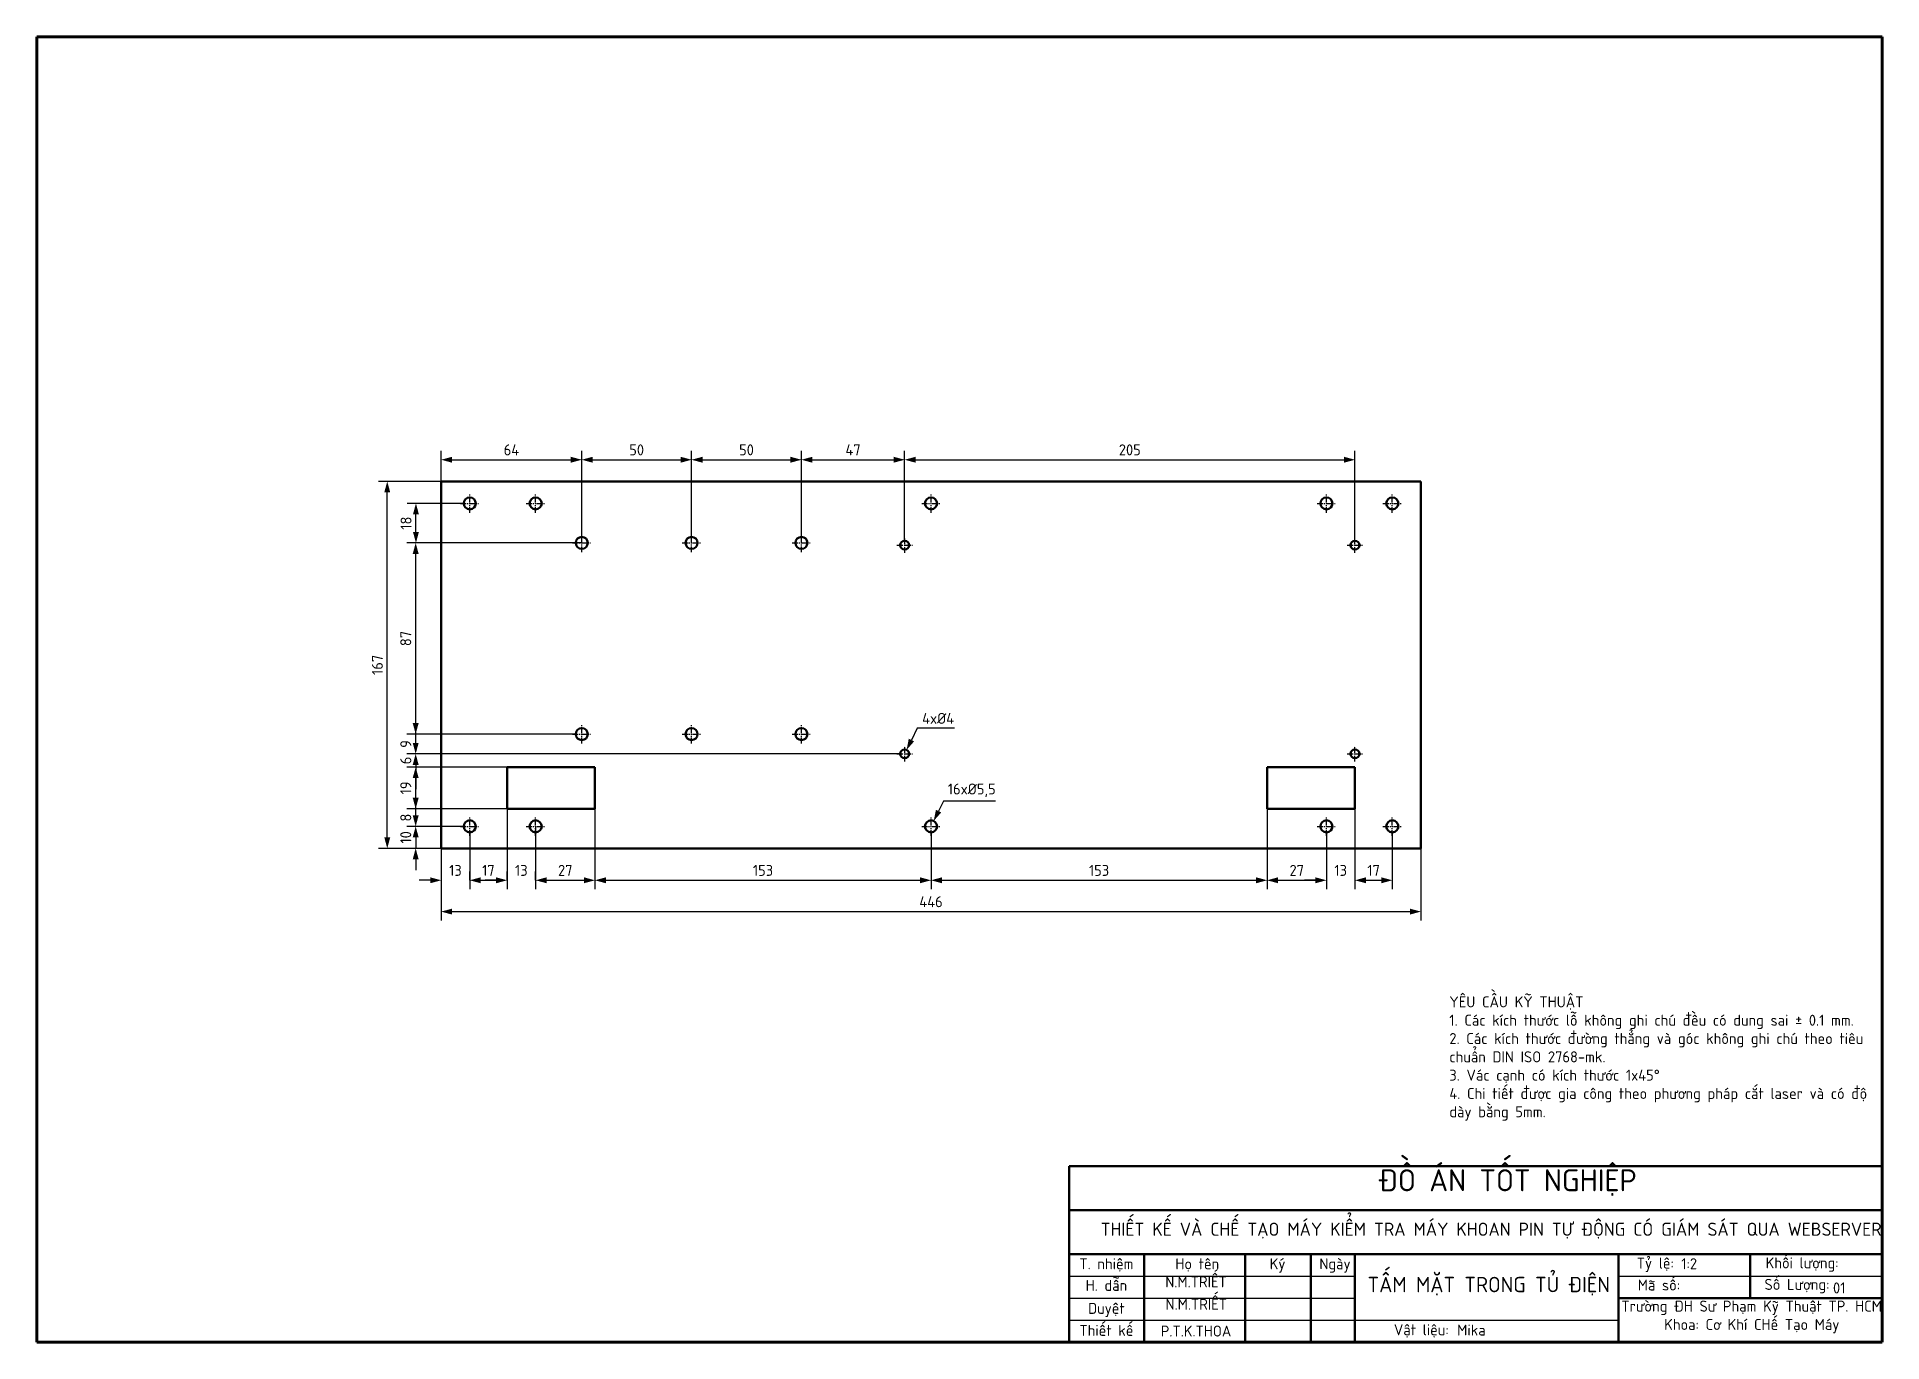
# Model space of a CAD drawing. Header units: millimetres. Extents: x 55 to 6841, y 61 to 3739.
# Drawn here: x 4911 to 5751, y 488 to 1082 of the extents above; entities that cross this region are included whole.
import ezdxf

# ---------------------------------------------------------------- set-up
doc = ezdxf.new("R2010")
doc.units = ezdxf.units.MM
doc.header["$LTSCALE"] = 0.7
doc.header["$PDMODE"] = 35
doc.header["$PDSIZE"] = -4
doc.linetypes.add('CENTER2', pattern=[1.125, 0.75, -0.125, 0.125, -0.125])
doc.layers.get('0').update_dxf_attribs({"color": 255})
for name, color, linetype, lineweight in [('AM_5', 10, 'Continuous', 25), ('AMC_Contour', 7, 'Continuous', 50), ('CON', 7, 'Continuous', 50), ('DIM', 94, 'Continuous', 25), ('KHUNGBV', 5, 'Continuous', 70), ('TEXT', 7, 'Continuous', 25)]:
    doc.layers.add(name, color=color, linetype=linetype, lineweight=lineweight)
doc.styles.add('TCVN-7284', font='tcvn+7284-2003r.ttf')
doc.dimstyles.new('TCVN_ISO-25_RadiusDia', dxfattribs={"dimtxt": 2.5, "dimasz": 2.5, "dimexe": 2, "dimexo": 0, "dimgap": 1, "dimtad": 1, "dimtoh": 1, "dimtxsty": 'TCVN-7284', "dimblk": 'Arrow', "dimcen": 0, "dimclrd": 256, "dimclre": 256, "dimclrt": 256, "dimadec": 0, "dimazin": 0, "dimtfac": 1, "dimtofl": 0, "dimtmove": 0, "dimatfit": 3, "dimldrblk": 'Arrow', "dimfxl": 1, "dimlwd": -1, "dimlwe": -1, "dimarcsym": 0})

msp = doc.modelspace()

# ---------------------------------------------------------------- texts
at = {"ltscale": 0.7, "char_height": 5, "attachment_point": 1, "style": 'TCVN-7284'}
for s, width, insert in [('1:2', 9.00007, (5659.666, 526.372)), ('01', 9.00007, (5728.752, 515.366)), ('Mika', 42.25721, (5557.645, 496.186))]:
    msp.add_mtext_dynamic_manual_height_columns(s, width=width, gutter_width=25, heights=[0], dxfattribs=dict(at, insert=insert))
at = {"layer": 'AMC_Contour', "color": 255, "insert": (5516.885, 517.901), "char_height": 7, "attachment_point": 1, "style": 'TCVN-7284'}
msp.add_mtext_dynamic_manual_height_columns('TẤM MẶT TRONG TỦ ĐIỆN', width=111.01875, gutter_width=35, heights=[0], dxfattribs=at)
at = {"layer": 'TEXT', "ltscale": 0.7, "insert": (5554.097, 645.538), "char_height": 5, "attachment_point": 1, "style": 'TCVN-7284'}
msp.add_mtext_dynamic_manual_height_columns('YÊU CẦU KỸ THUẬT\\P1. Các kích thước lỗ không ghi chú đều có dung sai ± 0.1 mm. \\P2. Các kích thước đường thẳng và góc không ghi chú theo tiêu chuẩn DIN ISO 2768-mk.\\P3. Vác cạnh có kích thước 1x45°\\P4. Chi tiết được gia công theo phương pháp cắt laser và có độ dày bằng 5mm.', width=190.74104, gutter_width=3444.182, heights=[0], dxfattribs=at)

# ---------------------------------------------------------------- blocks, each defined once
blk = doc.blocks.new('KHUNG_A3')
at = {"layer": 'CON', "color": 8, "linetype": 'Continuous', "ltscale": 0.66}
for p, q in [((296.71, 84.61), (296.71, 44.61)), ((296.71, 84.61), (481.71, 84.61)), ((296.71, 74.61), (481.71, 74.61)), ((296.71, 64.61), (481.71, 64.61)), ((313.71, 64.61), (313.71, 44.61)), ((336.71, 64.61), (336.71, 44.61)), ((351.71, 64.61), (351.71, 44.61)), ((361.71, 64.61), (361.71, 44.61)), ((421.71, 44.61), (421.71, 64.61)), ((451.71, 54.61), (451.71, 64.61)), ((421.71, 54.61), (481.71, 54.61))]:
    blk.add_line(p, q, dxfattribs=at)
at = {"layer": 'DIM', "color": 8, "linetype": 'Continuous', "ltscale": 0.66}
for p, q in [((296.71, 59.61), (361.71, 59.61)), ((421.71, 59.61), (481.71, 59.61)), ((296.71, 54.61), (361.71, 54.61)), ((296.71, 49.61), (421.71, 49.61))]:
    blk.add_line(p, q, dxfattribs=at)
at = {"layer": 'KHUNGBV', "color": 8, "linetype": 'Continuous', "ltscale": 0.66}
for p, q in [((481.71, 341.61), (61.71, 341.61)), ((61.71, 341.61), (61.71, 44.61)), ((481.71, 44.61), (481.71, 341.61)), ((61.71, 44.61), (481.71, 44.61))]:
    blk.add_line(p, q, dxfattribs=at)
at = {"color": 255, "attachment_point": 1, "style": 'TCVN-7284'}
for s, width, insert, char_height in [('{\\W1.485708; }ĐỒ ÁN TỐT NGHIỆP', 65.6643, (362.61, 83.93), 5), ('\\pxqc;T. nhiệm', 16.8827, (296.71, 63.68), 2.5), ('{\\W2.460912; }Họ tên', 16.8827, (317.11, 63.68), 2.5), ('{\\W4.544245; }Ký', 16.8827, (335.42, 63.68), 2.5), ('{\\W1.017842; }Ngày', 9.8035, (352.08, 63.68), 2.5), ('\\pxqc;Tỷ lệ:', 9.8035, (425.19, 63.83), 2.5), ('\\pxqc;Khối lượng:', 20.0073, (453.51, 63.88), 2.5), ('\\pxqc;H. dẫn', 16.8827, (296.71, 58.76), 2.5), ('\\pxqc;N.M.TRIẾT', 16.8827, (317.11, 59.57), 2.5), ('{\\W0.286782; }Mã số:', 12.5818, (425.56, 58.85), 2.5), ('\\pxqc;Số Lượng:', 17.9691, (453.36, 58.98), 2.5), ('\\pxqc;N.M.TRIẾT', 16.8827, (317.16, 54.47), 2.5), ('\\pxqc;Duyệt', 16.8827, (296.71, 53.54), 2.5), ('{\\W0.981773; }Trường ĐH Sư Phạm Kỹ Thuật TP. HCM\\P{\\W7.398439; }Khoa: Cơ Khí CHế Tạo Máy ', 61.6953, (420.88, 54.04), 2.5), ('\\pxqc;Thiết kế', 16.8827, (296.71, 48.52), 2.5), ('\\pxqc;P.T.K.THOA', 16.8827, (317.11, 48.37), 2.5), ('\\pxi-3,l3,qc,t3;Vật liệu:', 59.8171, (346.92, 48.66), 2.5)]:
    blk.add_mtext_dynamic_manual_height_columns(s, width=width, gutter_width=88.6, heights=[0], dxfattribs=dict(at, insert=insert, char_height=char_height))
at = {"color": 255, "insert": (303.83, 71.79), "char_height": 3, "width": 178.521, "attachment_point": 1, "style": 'TCVN-7284'}
blk.add_mtext('THIẾT KẾ VÀ CHẾ TẠO MÁY KIỂM TRA MÁY KHOAN PIN TỰ ĐỘNG CÓ GIÁM SÁT QUA WEBSERVER\\P', dxfattribs=at)
blk = doc.blocks.new('*U680')
at = {"layer": 'AM_5', "color": 0, "linetype": 'CENTER2', "ltscale": 5, "transparency": 16777216}
for p, q in [((-4.25, 0), (-0.55, 0)), ((0, 0.55), (0, 4.25)), ((0.55, 0), (4.25, 0)), ((0, -4.25), (0, -0.55))]:
    blk.add_line(p, q, dxfattribs=at)
at = {"layer": 'AM_5', "color": 0, "linetype": 'Continuous', "ltscale": 5, "transparency": 16777216}
for p, q in [((-0.275, 0), (0.275, 0)), ((0, -0.275), (0, 0.275))]:
    blk.add_line(p, q, dxfattribs=at)
blk = doc.blocks.new('*U689')
at = {"layer": 'AM_5', "color": 0, "linetype": 'CENTER2', "ltscale": 5, "transparency": 16777216}
for p, q in [((-4.25, 0), (-0.55, 0)), ((0, 0.55), (0, 4.25)), ((0.55, 0), (4.25, 0)), ((0, -4.25), (0, -0.55))]:
    blk.add_line(p, q, dxfattribs=at)
at = {"layer": 'AM_5', "color": 0, "linetype": 'Continuous', "ltscale": 5, "transparency": 16777216}
for p, q in [((-0.275, 0), (0.275, 0)), ((0, -0.275), (0, 0.275))]:
    blk.add_line(p, q, dxfattribs=at)
blk = doc.blocks.new('*U690')
at = {"layer": 'AM_5', "color": 0, "linetype": 'CENTER2', "ltscale": 5, "transparency": 16777216}
for p, q in [((-4.25, 0), (-0.55, 0)), ((0, 0.55), (0, 4.25)), ((0.55, 0), (4.25, 0)), ((0, -4.25), (0, -0.55))]:
    blk.add_line(p, q, dxfattribs=at)
at = {"layer": 'AM_5', "color": 0, "linetype": 'Continuous', "ltscale": 5, "transparency": 16777216}
for p, q in [((-0.275, 0), (0.275, 0)), ((0, -0.275), (0, 0.275))]:
    blk.add_line(p, q, dxfattribs=at)
blk = doc.blocks.new('*U671')
at = {"layer": 'AM_5', "color": 0, "linetype": 'CENTER2', "ltscale": 5, "transparency": 16777216}
for p, q in [((-4.25, 0), (-0.55, 0)), ((0, 0.55), (0, 4.25)), ((0.55, 0), (4.25, 0)), ((0, -4.25), (0, -0.55))]:
    blk.add_line(p, q, dxfattribs=at)
at = {"layer": 'AM_5', "color": 0, "linetype": 'Continuous', "ltscale": 5, "transparency": 16777216}
for p, q in [((-0.275, 0), (0.275, 0)), ((0, -0.275), (0, 0.275))]:
    blk.add_line(p, q, dxfattribs=at)
blk = doc.blocks.new('*U672')
at = {"layer": 'AM_5', "color": 0, "linetype": 'CENTER2', "ltscale": 5, "transparency": 16777216}
for p, q in [((-4.25, 0), (-0.55, 0)), ((0, 0.55), (0, 4.25)), ((0.55, 0), (4.25, 0)), ((0, -4.25), (0, -0.55))]:
    blk.add_line(p, q, dxfattribs=at)
at = {"layer": 'AM_5', "color": 0, "linetype": 'Continuous', "ltscale": 5, "transparency": 16777216}
for p, q in [((-0.275, 0), (0.275, 0)), ((0, -0.275), (0, 0.275))]:
    blk.add_line(p, q, dxfattribs=at)
blk = doc.blocks.new('*U673')
at = {"layer": 'AM_5', "color": 0, "linetype": 'CENTER2', "ltscale": 5, "transparency": 16777216}
for p, q in [((-3.5, 0), (-0.4, 0)), ((0, 0.4), (0, 3.5)), ((0.4, 0), (3.5, 0)), ((0, -3.5), (0, -0.4))]:
    blk.add_line(p, q, dxfattribs=at)
at = {"layer": 'AM_5', "color": 0, "linetype": 'Continuous', "ltscale": 5, "transparency": 16777216}
for p, q in [((-0.2, 0), (0.2, 0)), ((0, -0.2), (0, 0.2))]:
    blk.add_line(p, q, dxfattribs=at)
blk = doc.blocks.new('*U674')
at = {"layer": 'AM_5', "color": 0, "linetype": 'CENTER2', "ltscale": 5, "transparency": 16777216}
for p, q in [((-4.25, 0), (-0.55, 0)), ((0, 0.55), (0, 4.25)), ((0.55, 0), (4.25, 0)), ((0, -4.25), (0, -0.55))]:
    blk.add_line(p, q, dxfattribs=at)
at = {"layer": 'AM_5', "color": 0, "linetype": 'Continuous', "ltscale": 5, "transparency": 16777216}
for p, q in [((-0.275, 0), (0.275, 0)), ((0, -0.275), (0, 0.275))]:
    blk.add_line(p, q, dxfattribs=at)
blk = doc.blocks.new('*U675')
at = {"layer": 'AM_5', "color": 0, "linetype": 'CENTER2', "ltscale": 5, "transparency": 16777216}
for p, q in [((-4.25, 0), (-0.55, 0)), ((0, 0.55), (0, 4.25)), ((0.55, 0), (4.25, 0)), ((0, -4.25), (0, -0.55))]:
    blk.add_line(p, q, dxfattribs=at)
at = {"layer": 'AM_5', "color": 0, "linetype": 'Continuous', "ltscale": 5, "transparency": 16777216}
for p, q in [((-0.275, 0), (0.275, 0)), ((0, -0.275), (0, 0.275))]:
    blk.add_line(p, q, dxfattribs=at)
blk = doc.blocks.new('*U676')
at = {"layer": 'AM_5', "color": 0, "linetype": 'CENTER2', "ltscale": 5, "transparency": 16777216}
for p, q in [((-4.25, 0), (-0.55, 0)), ((0, 0.55), (0, 4.25)), ((0.55, 0), (4.25, 0)), ((0, -4.25), (0, -0.55))]:
    blk.add_line(p, q, dxfattribs=at)
at = {"layer": 'AM_5', "color": 0, "linetype": 'Continuous', "ltscale": 5, "transparency": 16777216}
for p, q in [((-0.275, 0), (0.275, 0)), ((0, -0.275), (0, 0.275))]:
    blk.add_line(p, q, dxfattribs=at)
blk = doc.blocks.new('*U681')
at = {"layer": 'AM_5', "color": 0, "linetype": 'CENTER2', "ltscale": 5, "transparency": 16777216}
for p, q in [((-4.25, 0), (-0.55, 0)), ((0, 0.55), (0, 4.25)), ((0.55, 0), (4.25, 0)), ((0, -4.25), (0, -0.55))]:
    blk.add_line(p, q, dxfattribs=at)
at = {"layer": 'AM_5', "color": 0, "linetype": 'Continuous', "ltscale": 5, "transparency": 16777216}
for p, q in [((-0.275, 0), (0.275, 0)), ((0, -0.275), (0, 0.275))]:
    blk.add_line(p, q, dxfattribs=at)
blk = doc.blocks.new('*U682')
at = {"layer": 'AM_5', "color": 0, "linetype": 'CENTER2', "ltscale": 5, "transparency": 16777216}
for p, q in [((-3.5, 0), (-0.4, 0)), ((0, 0.4), (0, 3.5)), ((0.4, 0), (3.5, 0)), ((0, -3.5), (0, -0.4))]:
    blk.add_line(p, q, dxfattribs=at)
at = {"layer": 'AM_5', "color": 0, "linetype": 'Continuous', "ltscale": 5, "transparency": 16777216}
for p, q in [((-0.2, 0), (0.2, 0)), ((0, -0.2), (0, 0.2))]:
    blk.add_line(p, q, dxfattribs=at)
blk = doc.blocks.new('*U683')
at = {"layer": 'AM_5', "color": 0, "linetype": 'CENTER2', "ltscale": 5, "transparency": 16777216}
for p, q in [((-4.25, 0), (-0.55, 0)), ((0, 0.55), (0, 4.25)), ((0.55, 0), (4.25, 0)), ((0, -4.25), (0, -0.55))]:
    blk.add_line(p, q, dxfattribs=at)
at = {"layer": 'AM_5', "color": 0, "linetype": 'Continuous', "ltscale": 5, "transparency": 16777216}
for p, q in [((-0.275, 0), (0.275, 0)), ((0, -0.275), (0, 0.275))]:
    blk.add_line(p, q, dxfattribs=at)
blk = doc.blocks.new('*U684')
at = {"layer": 'AM_5', "color": 0, "linetype": 'CENTER2', "ltscale": 5, "transparency": 16777216}
for p, q in [((-4.25, 0), (-0.55, 0)), ((0, 0.55), (0, 4.25)), ((0.55, 0), (4.25, 0)), ((0, -4.25), (0, -0.55))]:
    blk.add_line(p, q, dxfattribs=at)
at = {"layer": 'AM_5', "color": 0, "linetype": 'Continuous', "ltscale": 5, "transparency": 16777216}
for p, q in [((-0.275, 0), (0.275, 0)), ((0, -0.275), (0, 0.275))]:
    blk.add_line(p, q, dxfattribs=at)
blk = doc.blocks.new('*U685')
at = {"layer": 'AM_5', "color": 0, "linetype": 'CENTER2', "ltscale": 5, "transparency": 16777216}
for p, q in [((-4.25, 0), (-0.55, 0)), ((0, 0.55), (0, 4.25)), ((0.55, 0), (4.25, 0)), ((0, -4.25), (0, -0.55))]:
    blk.add_line(p, q, dxfattribs=at)
at = {"layer": 'AM_5', "color": 0, "linetype": 'Continuous', "ltscale": 5, "transparency": 16777216}
for p, q in [((-0.275, 0), (0.275, 0)), ((0, -0.275), (0, 0.275))]:
    blk.add_line(p, q, dxfattribs=at)
blk = doc.blocks.new('*U686')
at = {"layer": 'AM_5', "color": 0, "linetype": 'CENTER2', "ltscale": 5, "transparency": 16777216}
for p, q in [((-3.5, 0), (-0.4, 0)), ((0, 0.4), (0, 3.5)), ((0.4, 0), (3.5, 0)), ((0, -3.5), (0, -0.4))]:
    blk.add_line(p, q, dxfattribs=at)
at = {"layer": 'AM_5', "color": 0, "linetype": 'Continuous', "ltscale": 5, "transparency": 16777216}
for p, q in [((-0.2, 0), (0.2, 0)), ((0, -0.2), (0, 0.2))]:
    blk.add_line(p, q, dxfattribs=at)
blk = doc.blocks.new('*U687')
at = {"layer": 'AM_5', "color": 0, "linetype": 'CENTER2', "ltscale": 5, "transparency": 16777216}
for p, q in [((-4.25, 0), (-0.55, 0)), ((0, 0.55), (0, 4.25)), ((0.55, 0), (4.25, 0)), ((0, -4.25), (0, -0.55))]:
    blk.add_line(p, q, dxfattribs=at)
at = {"layer": 'AM_5', "color": 0, "linetype": 'Continuous', "ltscale": 5, "transparency": 16777216}
for p, q in [((-0.275, 0), (0.275, 0)), ((0, -0.275), (0, 0.275))]:
    blk.add_line(p, q, dxfattribs=at)
blk = doc.blocks.new('*U688')
at = {"layer": 'AM_5', "color": 0, "linetype": 'CENTER2', "ltscale": 5, "transparency": 16777216}
for p, q in [((-4.25, 0), (-0.55, 0)), ((0, 0.55), (0, 4.25)), ((0.55, 0), (4.25, 0)), ((0, -4.25), (0, -0.55))]:
    blk.add_line(p, q, dxfattribs=at)
at = {"layer": 'AM_5', "color": 0, "linetype": 'Continuous', "ltscale": 5, "transparency": 16777216}
for p, q in [((-0.275, 0), (0.275, 0)), ((0, -0.275), (0, 0.275))]:
    blk.add_line(p, q, dxfattribs=at)
blk = doc.blocks.new('*U677')
at = {"layer": 'AM_5', "color": 0, "linetype": 'CENTER2', "ltscale": 5, "transparency": 16777216}
for p, q in [((-4.25, 0), (-0.55, 0)), ((0, 0.55), (0, 4.25)), ((0.55, 0), (4.25, 0)), ((0, -4.25), (0, -0.55))]:
    blk.add_line(p, q, dxfattribs=at)
at = {"layer": 'AM_5', "color": 0, "linetype": 'Continuous', "ltscale": 5, "transparency": 16777216}
for p, q in [((-0.275, 0), (0.275, 0)), ((0, -0.275), (0, 0.275))]:
    blk.add_line(p, q, dxfattribs=at)
blk = doc.blocks.new('*U678')
at = {"layer": 'AM_5', "color": 0, "linetype": 'CENTER2', "ltscale": 5, "transparency": 16777216}
for p, q in [((-4.25, 0), (-0.55, 0)), ((0, 0.55), (0, 4.25)), ((0.55, 0), (4.25, 0)), ((0, -4.25), (0, -0.55))]:
    blk.add_line(p, q, dxfattribs=at)
at = {"layer": 'AM_5', "color": 0, "linetype": 'Continuous', "ltscale": 5, "transparency": 16777216}
for p, q in [((-0.275, 0), (0.275, 0)), ((0, -0.275), (0, 0.275))]:
    blk.add_line(p, q, dxfattribs=at)
blk = doc.blocks.new('*U679')
at = {"layer": 'AM_5', "color": 0, "linetype": 'CENTER2', "ltscale": 5, "transparency": 16777216}
for p, q in [((-3.5, 0), (-0.4, 0)), ((0, 0.4), (0, 3.5)), ((0.4, 0), (3.5, 0)), ((0, -3.5), (0, -0.4))]:
    blk.add_line(p, q, dxfattribs=at)
at = {"layer": 'AM_5', "color": 0, "linetype": 'Continuous', "ltscale": 5, "transparency": 16777216}
for p, q in [((-0.2, 0), (0.2, 0)), ((0, -0.2), (0, 0.2))]:
    blk.add_line(p, q, dxfattribs=at)
blk = doc.blocks.new('TAM_TRONG1')
at = {"layer": 'CON'}
for p, q in [((6779.98, 785.27), (7225.98, 785.27)), ((6779.98, 618.27), (6779.98, 785.27)), ((7225.98, 785.27), (7225.98, 618.27)), ((6809.97, 655.27), (6849.97, 655.27)), ((6809.97, 636.27), (6809.97, 655.27)), ((6849.97, 655.27), (6849.97, 636.27)), ((7155.98, 655.27), (7195.98, 655.27)), ((7155.98, 636.27), (7155.98, 655.27)), ((7195.98, 655.27), (7195.98, 636.27)), ((6849.97, 636.27), (6809.97, 636.27)), ((7195.98, 636.27), (7155.98, 636.27)), ((7225.98, 618.27), (6779.98, 618.27))]:
    blk.add_line(p, q, dxfattribs=at)
for centre, radius in [((6792.98, 775.27), 2.75), ((6822.98, 775.27), 2.75), ((7002.98, 775.27), 2.75), ((7182.98, 775.27), 2.75), ((7212.98, 775.27), 2.75), ((6843.98, 757.27), 2.75), ((6893.98, 757.27), 2.75), ((6943.98, 757.27), 2.75), ((6990.98, 756.27), 2), ((7195.98, 756.27), 2), ((6843.98, 670.27), 2.75), ((6893.98, 670.27), 2.75), ((6943.98, 670.27), 2.75), ((6990.98, 661.27), 2), ((7195.98, 661.27), 2), ((6792.98, 628.27), 2.75), ((6822.98, 628.27), 2.75), ((7002.98, 628.27), 2.75), ((7182.98, 628.27), 2.75), ((7212.98, 628.27), 2.75)]:
    blk.add_circle(centre, radius, dxfattribs=at)
at = {"layer": 'AM_5', "linetype": 'CENTER2', "ltscale": 5}
for name, p in [('*U685', (6792.98, 775.27)), ('*U684', (6822.98, 775.27)), ('*U683', (7002.98, 775.27)), ('*U687', (7182.98, 775.27)), ('*U688', (7212.98, 775.27)), ('*U675', (6843.98, 757.27)), ('*U676', (6893.98, 757.27)), ('*U681', (6943.98, 757.27)), ('*U682', (6990.98, 756.27)), ('*U686', (7195.98, 756.27)), ('*U690', (6843.98, 670.27)), ('*U671', (6893.98, 670.27)), ('*U672', (6943.98, 670.27)), ('*U673', (6990.98, 661.27)), ('*U679', (7195.98, 661.27)), ('*U680', (6792.98, 628.27)), ('*U689', (6822.98, 628.27)), ('*U674', (7002.98, 628.27)), ('*U678', (7182.98, 628.27)), ('*U677', (7212.98, 628.27))]:
    blk.add_blockref(name, p, dxfattribs=at)
blk = doc.blocks.new('Arrow')
at = {"layer": 'DIM'}
blk.add_solid([(-1, 0.27), (-1, -0.27), (0, 0)], dxfattribs=at)
blk = doc.blocks.new('*D448')
at = {"layer": 'Defpoints', "color": 0, "ltscale": 0.2, "transparency": 16777216}
for p in [(5125.13, 730.92), (5108.13, 720.92), (5125.13, 698.39)]:
    blk.add_point(p, dxfattribs=at)
at = {"layer": 'DIM', "ltscale": 0.2, "transparency": 16777216}
for p, q in [((5125.13, 730.92), (5125.13, 694.39)), ((5108.13, 720.92), (5108.13, 694.39)), ((5113.13, 698.39), (5120.13, 698.39))]:
    blk.add_line(p, q, dxfattribs=at)
at = {"layer": 'DIM', "ltscale": 0.2, "transparency": 16777216, "xscale": 5.000000000000284, "yscale": 5.000000000000284, "zscale": 5.000000000000284, "rotation": 180}
blk.add_blockref('Arrow', (5108.13, 698.39), dxfattribs=at)
at = {"layer": 'DIM', "ltscale": 0.2, "transparency": 16777216, "xscale": 5.000000000000284, "yscale": 5.000000000000284, "zscale": 5.000000000000284}
blk.add_blockref('Arrow', (5125.13, 698.39), dxfattribs=at)
at = {"layer": 'DIM', "ltscale": 0.2, "transparency": 16777216, "insert": (5116.63, 702.89), "char_height": 5, "attachment_point": 5, "style": 'TCVN-7284'}
blk.add_mtext('17', dxfattribs=at)
blk = doc.blocks.new('*D449')
at = {"layer": 'Defpoints', "color": 0, "ltscale": 0.2, "transparency": 16777216}
for p in [(5165.13, 730.92), (5138.13, 722.92), (5165.13, 698.39)]:
    blk.add_point(p, dxfattribs=at)
at = {"layer": 'DIM', "ltscale": 0.2, "transparency": 16777216}
for p, q in [((5165.13, 730.92), (5165.13, 694.39)), ((5138.13, 722.92), (5138.13, 694.39)), ((5143.13, 698.39), (5160.13, 698.39))]:
    blk.add_line(p, q, dxfattribs=at)
at = {"layer": 'DIM', "ltscale": 0.2, "transparency": 16777216, "xscale": 5.000000000000284, "yscale": 5.000000000000284, "zscale": 5.000000000000284, "rotation": 180}
blk.add_blockref('Arrow', (5138.13, 698.39), dxfattribs=at)
at = {"layer": 'DIM', "ltscale": 0.2, "transparency": 16777216, "xscale": 5.000000000000284, "yscale": 5.000000000000284, "zscale": 5.000000000000284}
blk.add_blockref('Arrow', (5165.13, 698.39), dxfattribs=at)
at = {"layer": 'DIM', "ltscale": 0.2, "transparency": 16777216, "insert": (5151.63, 702.89), "char_height": 5, "attachment_point": 5, "style": 'TCVN-7284'}
blk.add_mtext('27', dxfattribs=at)
blk = doc.blocks.new('*D450')
at = {"layer": 'Defpoints', "color": 0, "ltscale": 0.2, "transparency": 16777216}
for p in [(5165.13, 730.92), (5318.13, 720.17), (5318.13, 698.39)]:
    blk.add_point(p, dxfattribs=at)
at = {"layer": 'DIM', "ltscale": 0.2, "transparency": 16777216}
for p, q in [((5165.13, 730.92), (5165.13, 694.39)), ((5318.13, 720.17), (5318.13, 694.39)), ((5170.13, 698.39), (5313.13, 698.39))]:
    blk.add_line(p, q, dxfattribs=at)
at = {"layer": 'DIM', "ltscale": 0.2, "transparency": 16777216, "xscale": 5.000000000000284, "yscale": 5.000000000000284, "zscale": 5.000000000000284, "rotation": 180}
blk.add_blockref('Arrow', (5165.13, 698.39), dxfattribs=at)
at = {"layer": 'DIM', "ltscale": 0.2, "transparency": 16777216, "xscale": 5.000000000000284, "yscale": 5.000000000000284, "zscale": 5.000000000000284}
blk.add_blockref('Arrow', (5318.13, 698.39), dxfattribs=at)
at = {"layer": 'DIM', "ltscale": 0.2, "transparency": 16777216, "insert": (5241.63, 702.89), "char_height": 5, "attachment_point": 5, "style": 'TCVN-7284'}
blk.add_mtext('153', dxfattribs=at)
blk = doc.blocks.new('*D451')
at = {"layer": 'Defpoints', "color": 0, "ltscale": 0.2, "transparency": 16777216}
for p in [(5471.13, 730.92), (5318.13, 720.17), (5471.13, 698.39)]:
    blk.add_point(p, dxfattribs=at)
at = {"layer": 'DIM', "ltscale": 0.2, "transparency": 16777216}
for p, q in [((5471.13, 730.92), (5471.13, 694.39)), ((5318.13, 720.17), (5318.13, 694.39)), ((5323.13, 698.39), (5466.13, 698.39))]:
    blk.add_line(p, q, dxfattribs=at)
at = {"layer": 'DIM', "ltscale": 0.2, "transparency": 16777216, "xscale": 5.000000000000284, "yscale": 5.000000000000284, "zscale": 5.000000000000284, "rotation": 180}
blk.add_blockref('Arrow', (5318.13, 698.39), dxfattribs=at)
at = {"layer": 'DIM', "ltscale": 0.2, "transparency": 16777216, "xscale": 5.000000000000284, "yscale": 5.000000000000284, "zscale": 5.000000000000284}
blk.add_blockref('Arrow', (5471.13, 698.39), dxfattribs=at)
at = {"layer": 'DIM', "ltscale": 0.2, "transparency": 16777216, "insert": (5394.63, 702.89), "char_height": 5, "attachment_point": 5, "style": 'TCVN-7284'}
blk.add_mtext('153', dxfattribs=at)
blk = doc.blocks.new('*D452')
at = {"layer": 'Defpoints', "color": 0, "ltscale": 0.2, "transparency": 16777216}
for p in [(5471.13, 730.92), (5498.13, 720.17), (5498.13, 698.39)]:
    blk.add_point(p, dxfattribs=at)
at = {"layer": 'DIM', "ltscale": 0.2, "transparency": 16777216}
for p, q in [((5471.13, 730.92), (5471.13, 694.39)), ((5498.13, 720.17), (5498.13, 694.39)), ((5476.13, 698.39), (5493.13, 698.39))]:
    blk.add_line(p, q, dxfattribs=at)
at = {"layer": 'DIM', "ltscale": 0.2, "transparency": 16777216, "xscale": 5.000000000000284, "yscale": 5.000000000000284, "zscale": 5.000000000000284, "rotation": 180}
blk.add_blockref('Arrow', (5471.13, 698.39), dxfattribs=at)
at = {"layer": 'DIM', "ltscale": 0.2, "transparency": 16777216, "xscale": 5.000000000000284, "yscale": 5.000000000000284, "zscale": 5.000000000000284}
blk.add_blockref('Arrow', (5498.13, 698.39), dxfattribs=at)
at = {"layer": 'DIM', "ltscale": 0.2, "transparency": 16777216, "insert": (5484.63, 702.89), "char_height": 5, "attachment_point": 5, "style": 'TCVN-7284'}
blk.add_mtext('27', dxfattribs=at)
blk = doc.blocks.new('*D453')
at = {"layer": 'Defpoints', "color": 0, "ltscale": 0.2, "transparency": 16777216}
for p in [(5511.13, 730.92), (5498.13, 720.17), (5511.13, 698.39)]:
    blk.add_point(p, dxfattribs=at)
at = {"layer": 'DIM', "ltscale": 0.2, "transparency": 16777216}
for p, q in [((5511.13, 730.92), (5511.13, 694.39)), ((5498.13, 720.17), (5498.13, 694.39)), ((5493.13, 698.39), (5488.13, 698.39)), ((5516.13, 698.39), (5521.13, 698.39))]:
    blk.add_line(p, q, dxfattribs=at)
at = {"layer": 'DIM', "ltscale": 0.2, "transparency": 16777216, "xscale": 5.000000000000284, "yscale": 5.000000000000284, "zscale": 5.000000000000284}
blk.add_blockref('Arrow', (5498.13, 698.39), dxfattribs=at)
at = {"layer": 'DIM', "ltscale": 0.2, "transparency": 16777216, "xscale": 5.000000000000284, "yscale": 5.000000000000284, "zscale": 5.000000000000284, "rotation": 180}
blk.add_blockref('Arrow', (5511.13, 698.39), dxfattribs=at)
at = {"layer": 'DIM', "ltscale": 0.2, "transparency": 16777216, "insert": (5504.63, 702.89), "char_height": 5, "attachment_point": 5, "style": 'TCVN-7284'}
blk.add_mtext('13', dxfattribs=at)
blk = doc.blocks.new('*D454')
at = {"layer": 'Defpoints', "color": 0, "ltscale": 0.2, "transparency": 16777216}
for p in [(5511.13, 730.92), (5528.13, 720.17), (5528.13, 698.39)]:
    blk.add_point(p, dxfattribs=at)
at = {"layer": 'DIM', "ltscale": 0.2, "transparency": 16777216}
for p, q in [((5511.13, 730.92), (5511.13, 694.39)), ((5528.13, 720.17), (5528.13, 694.39)), ((5516.13, 698.39), (5523.13, 698.39))]:
    blk.add_line(p, q, dxfattribs=at)
at = {"layer": 'DIM', "ltscale": 0.2, "transparency": 16777216, "xscale": 5.000000000000284, "yscale": 5.000000000000284, "zscale": 5.000000000000284, "rotation": 180}
blk.add_blockref('Arrow', (5511.13, 698.39), dxfattribs=at)
at = {"layer": 'DIM', "ltscale": 0.2, "transparency": 16777216, "xscale": 5.000000000000284, "yscale": 5.000000000000284, "zscale": 5.000000000000284}
blk.add_blockref('Arrow', (5528.13, 698.39), dxfattribs=at)
at = {"layer": 'DIM', "ltscale": 0.2, "transparency": 16777216, "insert": (5519.63, 702.89), "char_height": 5, "attachment_point": 5, "style": 'TCVN-7284'}
blk.add_mtext('17', dxfattribs=at)
blk = doc.blocks.new('*D455')
at = {"layer": 'Defpoints', "color": 0, "ltscale": 0.2, "transparency": 16777216}
for p in [(5095.13, 712.92), (5541.13, 712.92), (5541.13, 684.13)]:
    blk.add_point(p, dxfattribs=at)
at = {"layer": 'DIM', "ltscale": 0.2, "transparency": 16777216}
for p, q in [((5095.13, 712.92), (5095.13, 680.13)), ((5541.13, 712.92), (5541.13, 680.13)), ((5100.13, 684.13), (5536.13, 684.13))]:
    blk.add_line(p, q, dxfattribs=at)
at = {"layer": 'DIM', "ltscale": 0.2, "transparency": 16777216, "xscale": 5.000000000000284, "yscale": 5.000000000000284, "zscale": 5.000000000000284, "rotation": 180}
blk.add_blockref('Arrow', (5095.13, 684.13), dxfattribs=at)
at = {"layer": 'DIM', "ltscale": 0.2, "transparency": 16777216, "xscale": 5.000000000000284, "yscale": 5.000000000000284, "zscale": 5.000000000000284}
blk.add_blockref('Arrow', (5541.13, 684.13), dxfattribs=at)
at = {"layer": 'DIM', "ltscale": 0.2, "transparency": 16777216, "insert": (5318.13, 688.63), "char_height": 5, "attachment_point": 5, "style": 'TCVN-7284'}
blk.add_mtext('446', dxfattribs=at)
blk = doc.blocks.new('*D456')
at = {"layer": 'Defpoints', "color": 0, "ltscale": 0.2, "transparency": 16777216}
for p in [(5083.53, 722.92), (5106.13, 722.92), (5095.13, 712.92)]:
    blk.add_point(p, dxfattribs=at)
at = {"layer": 'DIM', "ltscale": 0.2, "transparency": 16777216}
for p, q in [((5083.53, 727.92), (5083.53, 732.92)), ((5106.13, 722.92), (5079.53, 722.92)), ((5095.13, 712.92), (5079.53, 712.92)), ((5083.53, 707.92), (5083.53, 702.92))]:
    blk.add_line(p, q, dxfattribs=at)
at = {"layer": 'DIM', "ltscale": 0.2, "transparency": 16777216, "xscale": 5.000000000000284, "yscale": 5.000000000000284, "zscale": 5.000000000000284}
for p, rotation in [((5083.53, 722.92), 270), ((5083.53, 712.92), 90)]:
    blk.add_blockref('Arrow', p, dxfattribs=dict(at, rotation=rotation))
at = {"layer": 'DIM', "ltscale": 0.2, "transparency": 16777216, "insert": (5079.03, 717.92), "char_height": 5, "attachment_point": 5, "rotation": 90, "style": 'TCVN-7284'}
blk.add_mtext('10', dxfattribs=at)
blk = doc.blocks.new('*D457')
at = {"layer": 'Defpoints', "color": 0, "ltscale": 0.2, "transparency": 16777216}
for p in [(5083.53, 730.92), (5125.13, 730.92), (5106.13, 722.92)]:
    blk.add_point(p, dxfattribs=at)
at = {"layer": 'DIM', "ltscale": 0.2, "transparency": 16777216}
for p, q in [((5083.53, 735.92), (5083.53, 740.92)), ((5125.13, 730.92), (5079.53, 730.92)), ((5106.13, 722.92), (5079.53, 722.92)), ((5083.53, 717.92), (5083.53, 712.92))]:
    blk.add_line(p, q, dxfattribs=at)
at = {"layer": 'DIM', "ltscale": 0.2, "transparency": 16777216, "xscale": 5.000000000000284, "yscale": 5.000000000000284, "zscale": 5.000000000000284}
for p, rotation in [((5083.53, 730.92), 270), ((5083.53, 722.92), 90)]:
    blk.add_blockref('Arrow', p, dxfattribs=dict(at, rotation=rotation))
at = {"layer": 'DIM', "ltscale": 0.2, "transparency": 16777216, "insert": (5079.03, 726.92), "char_height": 5, "attachment_point": 5, "rotation": 90, "style": 'TCVN-7284'}
blk.add_mtext('8', dxfattribs=at)
blk = doc.blocks.new('*D458')
at = {"layer": 'Defpoints', "color": 0, "ltscale": 0.2, "transparency": 16777216}
for p in [(5083.53, 749.92), (5125.13, 749.92), (5125.13, 730.92)]:
    blk.add_point(p, dxfattribs=at)
at = {"layer": 'DIM', "ltscale": 0.2, "transparency": 16777216}
for p, q in [((5125.13, 749.92), (5079.53, 749.92)), ((5083.53, 735.92), (5083.53, 744.92)), ((5125.13, 730.92), (5079.53, 730.92))]:
    blk.add_line(p, q, dxfattribs=at)
at = {"layer": 'DIM', "ltscale": 0.2, "transparency": 16777216, "xscale": 5.000000000000284, "yscale": 5.000000000000284, "zscale": 5.000000000000284}
for p, rotation in [((5083.53, 749.92), 90), ((5083.53, 730.92), 270)]:
    blk.add_blockref('Arrow', p, dxfattribs=dict(at, rotation=rotation))
at = {"layer": 'DIM', "ltscale": 0.2, "transparency": 16777216, "insert": (5079.03, 740.42), "char_height": 5, "attachment_point": 5, "rotation": 90, "style": 'TCVN-7284'}
blk.add_mtext('19', dxfattribs=at)
blk = doc.blocks.new('*D459')
at = {"layer": 'Defpoints', "color": 0, "ltscale": 0.2, "transparency": 16777216}
for p in [(5083.53, 755.92), (5125.13, 749.92), (5304.13, 755.92)]:
    blk.add_point(p, dxfattribs=at)
at = {"layer": 'DIM', "ltscale": 0.2, "transparency": 16777216}
for p, q in [((5083.53, 760.92), (5083.53, 765.92)), ((5304.13, 755.92), (5079.53, 755.92)), ((5125.13, 749.92), (5079.53, 749.92)), ((5083.53, 744.92), (5083.53, 739.92))]:
    blk.add_line(p, q, dxfattribs=at)
at = {"layer": 'DIM', "ltscale": 0.2, "transparency": 16777216, "xscale": 5.000000000000284, "yscale": 5.000000000000284, "zscale": 5.000000000000284}
for p, rotation in [((5083.53, 755.92), 270), ((5083.53, 749.92), 90)]:
    blk.add_blockref('Arrow', p, dxfattribs=dict(at, rotation=rotation))
at = {"layer": 'DIM', "ltscale": 0.2, "transparency": 16777216, "insert": (5079.03, 752.92), "char_height": 5, "attachment_point": 5, "rotation": 90, "style": 'TCVN-7284'}
blk.add_mtext('6', dxfattribs=at)
blk = doc.blocks.new('*D460')
at = {"layer": 'Defpoints', "color": 0, "ltscale": 0.2, "transparency": 16777216}
for p in [(5083.53, 764.92), (5156.38, 764.92), (5304.13, 755.92)]:
    blk.add_point(p, dxfattribs=at)
at = {"layer": 'DIM', "ltscale": 0.2, "transparency": 16777216}
for p, q in [((5083.53, 769.92), (5083.53, 774.92)), ((5156.38, 764.92), (5079.53, 764.92)), ((5304.13, 755.92), (5079.53, 755.92)), ((5083.53, 750.92), (5083.53, 745.92))]:
    blk.add_line(p, q, dxfattribs=at)
at = {"layer": 'DIM', "ltscale": 0.2, "transparency": 16777216, "xscale": 5.000000000000284, "yscale": 5.000000000000284, "zscale": 5.000000000000284}
for p, rotation in [((5083.53, 764.92), 270), ((5083.53, 755.92), 90)]:
    blk.add_blockref('Arrow', p, dxfattribs=dict(at, rotation=rotation))
at = {"layer": 'DIM', "ltscale": 0.2, "transparency": 16777216, "insert": (5079.03, 760.42), "char_height": 5, "attachment_point": 5, "rotation": 90, "style": 'TCVN-7284'}
blk.add_mtext('9', dxfattribs=at)
blk = doc.blocks.new('*D461')
at = {"layer": 'Defpoints', "color": 0, "ltscale": 0.2, "transparency": 16777216}
for p in [(5083.53, 851.92), (5159.13, 851.92), (5156.38, 764.92)]:
    blk.add_point(p, dxfattribs=at)
at = {"layer": 'DIM', "ltscale": 0.2, "transparency": 16777216}
for p, q in [((5159.13, 851.92), (5079.53, 851.92)), ((5083.53, 769.92), (5083.53, 846.92)), ((5156.38, 764.92), (5079.53, 764.92))]:
    blk.add_line(p, q, dxfattribs=at)
at = {"layer": 'DIM', "ltscale": 0.2, "transparency": 16777216, "xscale": 5.000000000000284, "yscale": 5.000000000000284, "zscale": 5.000000000000284}
for p, rotation in [((5083.53, 851.92), 90), ((5083.53, 764.92), 270)]:
    blk.add_blockref('Arrow', p, dxfattribs=dict(at, rotation=rotation))
at = {"layer": 'DIM', "ltscale": 0.2, "transparency": 16777216, "insert": (5079.03, 808.42), "char_height": 5, "attachment_point": 5, "rotation": 90, "style": 'TCVN-7284'}
blk.add_mtext('87', dxfattribs=at)
blk = doc.blocks.new('*D462')
at = {"layer": 'Defpoints', "color": 0, "ltscale": 0.2, "transparency": 16777216}
for p in [(5083.65, 869.92), (5105.38, 869.92), (5159.13, 851.92)]:
    blk.add_point(p, dxfattribs=at)
at = {"layer": 'DIM', "ltscale": 0.2, "transparency": 16777216}
for p, q in [((5105.38, 869.92), (5079.65, 869.92)), ((5083.65, 856.92), (5083.65, 864.92)), ((5159.13, 851.92), (5079.65, 851.92))]:
    blk.add_line(p, q, dxfattribs=at)
at = {"layer": 'DIM', "ltscale": 0.2, "transparency": 16777216, "xscale": 5.000000000000284, "yscale": 5.000000000000284, "zscale": 5.000000000000284}
for p, rotation in [((5083.65, 869.92), 90), ((5083.65, 851.92), 270)]:
    blk.add_blockref('Arrow', p, dxfattribs=dict(at, rotation=rotation))
at = {"layer": 'DIM', "ltscale": 0.2, "transparency": 16777216, "insert": (5079.15, 860.92), "char_height": 5, "attachment_point": 5, "rotation": 90, "style": 'TCVN-7284'}
blk.add_mtext('18', dxfattribs=at)
blk = doc.blocks.new('*D463')
at = {"layer": 'Defpoints', "color": 0, "ltscale": 0.2, "transparency": 16777216}
for p in [(5070.59, 879.92), (5095.13, 879.92), (5095.13, 712.92)]:
    blk.add_point(p, dxfattribs=at)
at = {"layer": 'DIM', "ltscale": 0.2, "transparency": 16777216}
for p, q in [((5095.13, 879.92), (5066.59, 879.92)), ((5070.59, 717.92), (5070.59, 874.92)), ((5095.13, 712.92), (5066.59, 712.92))]:
    blk.add_line(p, q, dxfattribs=at)
at = {"layer": 'DIM', "ltscale": 0.2, "transparency": 16777216, "xscale": 5.000000000000284, "yscale": 5.000000000000284, "zscale": 5.000000000000284}
for p, rotation in [((5070.59, 879.92), 90), ((5070.59, 712.92), 270)]:
    blk.add_blockref('Arrow', p, dxfattribs=dict(at, rotation=rotation))
at = {"layer": 'DIM', "ltscale": 0.2, "transparency": 16777216, "insert": (5066.09, 796.42), "char_height": 5, "attachment_point": 5, "rotation": 90, "style": 'TCVN-7284'}
blk.add_mtext('167', dxfattribs=at)
blk = doc.blocks.new('*D464')
at = {"layer": 'Defpoints', "color": 0, "ltscale": 0.2, "transparency": 16777216}
for p in [(5159.13, 889.78), (5095.13, 879.92), (5159.13, 851.92)]:
    blk.add_point(p, dxfattribs=at)
at = {"layer": 'DIM', "ltscale": 0.2, "transparency": 16777216}
for p, q in [((5095.13, 879.92), (5095.13, 893.78)), ((5159.13, 851.92), (5159.13, 893.78)), ((5100.13, 889.78), (5154.13, 889.78))]:
    blk.add_line(p, q, dxfattribs=at)
at = {"layer": 'DIM', "ltscale": 0.2, "transparency": 16777216, "xscale": 5.000000000000284, "yscale": 5.000000000000284, "zscale": 5.000000000000284, "rotation": 180}
blk.add_blockref('Arrow', (5095.13, 889.78), dxfattribs=at)
at = {"layer": 'DIM', "ltscale": 0.2, "transparency": 16777216, "xscale": 5.000000000000284, "yscale": 5.000000000000284, "zscale": 5.000000000000284}
blk.add_blockref('Arrow', (5159.13, 889.78), dxfattribs=at)
at = {"layer": 'DIM', "ltscale": 0.2, "transparency": 16777216, "insert": (5127.13, 894.28), "char_height": 5, "attachment_point": 5, "style": 'TCVN-7284'}
blk.add_mtext('64', dxfattribs=at)
blk = doc.blocks.new('*D465')
at = {"layer": 'Defpoints', "color": 0, "ltscale": 0.2, "transparency": 16777216}
for p in [(5209.13, 889.78), (5159.13, 851.92), (5209.13, 854.67)]:
    blk.add_point(p, dxfattribs=at)
at = {"layer": 'DIM', "ltscale": 0.2, "transparency": 16777216}
for p, q in [((5159.13, 851.92), (5159.13, 893.78)), ((5209.13, 854.67), (5209.13, 893.78)), ((5164.13, 889.78), (5204.13, 889.78))]:
    blk.add_line(p, q, dxfattribs=at)
at = {"layer": 'DIM', "ltscale": 0.2, "transparency": 16777216, "xscale": 5.000000000000284, "yscale": 5.000000000000284, "zscale": 5.000000000000284, "rotation": 180}
blk.add_blockref('Arrow', (5159.13, 889.78), dxfattribs=at)
at = {"layer": 'DIM', "ltscale": 0.2, "transparency": 16777216, "xscale": 5.000000000000284, "yscale": 5.000000000000284, "zscale": 5.000000000000284}
blk.add_blockref('Arrow', (5209.13, 889.78), dxfattribs=at)
at = {"layer": 'DIM', "ltscale": 0.2, "transparency": 16777216, "insert": (5184.13, 894.28), "char_height": 5, "attachment_point": 5, "style": 'TCVN-7284'}
blk.add_mtext('50', dxfattribs=at)
blk = doc.blocks.new('*D466')
at = {"layer": 'Defpoints', "color": 0, "ltscale": 0.2, "transparency": 16777216}
for p in [(5259.13, 889.78), (5209.13, 854.67), (5259.13, 854.67)]:
    blk.add_point(p, dxfattribs=at)
at = {"layer": 'DIM', "ltscale": 0.2, "transparency": 16777216}
for p, q in [((5209.13, 854.67), (5209.13, 893.78)), ((5259.13, 854.67), (5259.13, 893.78)), ((5214.13, 889.78), (5254.13, 889.78))]:
    blk.add_line(p, q, dxfattribs=at)
at = {"layer": 'DIM', "ltscale": 0.2, "transparency": 16777216, "xscale": 5.000000000000284, "yscale": 5.000000000000284, "zscale": 5.000000000000284, "rotation": 180}
blk.add_blockref('Arrow', (5209.13, 889.78), dxfattribs=at)
at = {"layer": 'DIM', "ltscale": 0.2, "transparency": 16777216, "xscale": 5.000000000000284, "yscale": 5.000000000000284, "zscale": 5.000000000000284}
blk.add_blockref('Arrow', (5259.13, 889.78), dxfattribs=at)
at = {"layer": 'DIM', "ltscale": 0.2, "transparency": 16777216, "insert": (5234.13, 894.28), "char_height": 5, "attachment_point": 5, "style": 'TCVN-7284'}
blk.add_mtext('50', dxfattribs=at)
blk = doc.blocks.new('*D467')
at = {"layer": 'Defpoints', "color": 0, "ltscale": 0.2, "transparency": 16777216}
for p in [(5306.13, 889.78), (5259.13, 854.67), (5306.13, 852.92)]:
    blk.add_point(p, dxfattribs=at)
at = {"layer": 'DIM', "ltscale": 0.2, "transparency": 16777216}
for p, q in [((5259.13, 854.67), (5259.13, 893.78)), ((5306.13, 852.92), (5306.13, 893.78)), ((5264.13, 889.78), (5301.13, 889.78))]:
    blk.add_line(p, q, dxfattribs=at)
at = {"layer": 'DIM', "ltscale": 0.2, "transparency": 16777216, "xscale": 5.000000000000284, "yscale": 5.000000000000284, "zscale": 5.000000000000284, "rotation": 180}
blk.add_blockref('Arrow', (5259.13, 889.78), dxfattribs=at)
at = {"layer": 'DIM', "ltscale": 0.2, "transparency": 16777216, "xscale": 5.000000000000284, "yscale": 5.000000000000284, "zscale": 5.000000000000284}
blk.add_blockref('Arrow', (5306.13, 889.78), dxfattribs=at)
at = {"layer": 'DIM', "ltscale": 0.2, "transparency": 16777216, "insert": (5282.63, 894.28), "char_height": 5, "attachment_point": 5, "style": 'TCVN-7284'}
blk.add_mtext('47', dxfattribs=at)
blk = doc.blocks.new('*D468')
at = {"layer": 'Defpoints', "color": 0, "ltscale": 0.2, "transparency": 16777216}
for p in [(5511.13, 889.78), (5306.13, 852.92), (5511.13, 852.92)]:
    blk.add_point(p, dxfattribs=at)
at = {"layer": 'DIM', "ltscale": 0.2, "transparency": 16777216}
for p, q in [((5306.13, 852.92), (5306.13, 893.78)), ((5511.13, 852.92), (5511.13, 893.78)), ((5311.13, 889.78), (5506.13, 889.78))]:
    blk.add_line(p, q, dxfattribs=at)
at = {"layer": 'DIM', "ltscale": 0.2, "transparency": 16777216, "xscale": 5.000000000000284, "yscale": 5.000000000000284, "zscale": 5.000000000000284, "rotation": 180}
blk.add_blockref('Arrow', (5306.13, 889.78), dxfattribs=at)
at = {"layer": 'DIM', "ltscale": 0.2, "transparency": 16777216, "xscale": 5.000000000000284, "yscale": 5.000000000000284, "zscale": 5.000000000000284}
blk.add_blockref('Arrow', (5511.13, 889.78), dxfattribs=at)
at = {"layer": 'DIM', "ltscale": 0.2, "transparency": 16777216, "insert": (5408.63, 894.28), "char_height": 5, "attachment_point": 5, "style": 'TCVN-7284'}
blk.add_mtext('205', dxfattribs=at)
blk = doc.blocks.new('*D669')
at = {"layer": 'Defpoints', "color": 0, "ltscale": 0.2, "transparency": 16777216}
for p in [(5307.01, 757.72), (5305.25, 754.13)]:
    blk.add_point(p, dxfattribs=at)
at = {"layer": 'DIM', "ltscale": 0.2, "transparency": 16777216}
for p, q in [((5311.86, 767.58), (5309.22, 762.2)), ((5328.86, 767.58), (5311.86, 767.58))]:
    blk.add_line(p, q, dxfattribs=at)
at = {"layer": 'DIM', "ltscale": 0.2, "transparency": 16777216, "xscale": 5.000000000000284, "yscale": 5.000000000000284, "zscale": 5.000000000000284, "rotation": 243.8374837816362}
blk.add_blockref('Arrow', (5307.01, 757.72), dxfattribs=at)
at = {"layer": 'DIM', "ltscale": 0.2, "transparency": 16777216, "insert": (5321.36, 772.08), "char_height": 5, "attachment_point": 5, "style": 'TCVN-7284'}
blk.add_mtext('4x%%C4', dxfattribs=at)
blk = doc.blocks.new('*D670')
at = {"layer": 'Defpoints', "color": 0, "ltscale": 0.2, "transparency": 16777216}
for p in [(5319.35, 725.39), (5316.91, 720.46)]:
    blk.add_point(p, dxfattribs=at)
at = {"layer": 'DIM', "ltscale": 0.2, "transparency": 16777216}
for p, q in [((5323.79, 734.35), (5321.57, 729.87)), ((5347.54, 734.35), (5323.79, 734.35))]:
    blk.add_line(p, q, dxfattribs=at)
at = {"layer": 'DIM', "ltscale": 0.2, "transparency": 16777216, "xscale": 5.000000000000284, "yscale": 5.000000000000284, "zscale": 5.000000000000284, "rotation": 243.6635939054055}
blk.add_blockref('Arrow', (5319.35, 725.39), dxfattribs=at)
at = {"layer": 'DIM', "ltscale": 0.2, "transparency": 16777216, "insert": (5336.66, 739.35), "char_height": 5, "attachment_point": 5, "style": 'TCVN-7284'}
blk.add_mtext('16x%%C5,5', dxfattribs=at)
blk = doc.blocks.new('*D830')
at = {"layer": 'Defpoints', "color": 0, "ltscale": 0.2, "transparency": 16777216}
for p in [(5095.13, 712.92), (5108.13, 698.39), (5108.13, 698.39)]:
    blk.add_point(p, dxfattribs=at)
at = {"layer": 'DIM', "ltscale": 0.2, "transparency": 16777216}
for p, q in [((5095.13, 712.92), (5095.13, 694.39)), ((5090.13, 698.39), (5085.13, 698.39)), ((5108.13, 698.39), (5108.13, 702.39)), ((5113.13, 698.39), (5118.13, 698.39))]:
    blk.add_line(p, q, dxfattribs=at)
at = {"layer": 'DIM', "ltscale": 0.2, "transparency": 16777216, "xscale": 5.000000000000284, "yscale": 5.000000000000284, "zscale": 5.000000000000284}
blk.add_blockref('Arrow', (5095.13, 698.39), dxfattribs=at)
at = {"layer": 'DIM', "ltscale": 0.2, "transparency": 16777216, "xscale": 5.000000000000284, "yscale": 5.000000000000284, "zscale": 5.000000000000284, "rotation": 180}
blk.add_blockref('Arrow', (5108.13, 698.39), dxfattribs=at)
at = {"layer": 'DIM', "ltscale": 0.2, "transparency": 16777216, "insert": (5101.63, 702.89), "char_height": 5, "attachment_point": 5, "style": 'TCVN-7284'}
blk.add_mtext('13', dxfattribs=at)
blk = doc.blocks.new('*D831')
at = {"layer": 'Defpoints', "color": 0, "ltscale": 0.2, "transparency": 16777216}
for p in [(5125.13, 698.39), (5138.13, 698.39), (5138.13, 698.39)]:
    blk.add_point(p, dxfattribs=at)
at = {"layer": 'DIM', "ltscale": 0.2, "transparency": 16777216}
for p, q in [((5120.13, 698.39), (5115.13, 698.39)), ((5125.13, 698.39), (5125.13, 702.39)), ((5138.13, 698.39), (5138.13, 702.39)), ((5143.13, 698.39), (5148.13, 698.39))]:
    blk.add_line(p, q, dxfattribs=at)
at = {"layer": 'DIM', "ltscale": 0.2, "transparency": 16777216, "xscale": 5.000000000000284, "yscale": 5.000000000000284, "zscale": 5.000000000000284}
blk.add_blockref('Arrow', (5125.13, 698.39), dxfattribs=at)
at = {"layer": 'DIM', "ltscale": 0.2, "transparency": 16777216, "xscale": 5.000000000000284, "yscale": 5.000000000000284, "zscale": 5.000000000000284, "rotation": 180}
blk.add_blockref('Arrow', (5138.13, 698.39), dxfattribs=at)
at = {"layer": 'DIM', "ltscale": 0.2, "transparency": 16777216, "insert": (5131.63, 702.89), "char_height": 5, "attachment_point": 5, "style": 'TCVN-7284'}
blk.add_mtext('13', dxfattribs=at)

# ---------------------------------------------------------------- dimensions: what is measured, and where the dimension line sits
at = {"layer": 'DIM', "ltscale": 0.2}
for base, p1, p2, override, picture, middle in [((5159.132, 889.776), (5095.132, 879.921), (5159.132, 851.921), {"dimscale": 2, "dimtmove": 1}, '*D464', (5127.132, 894.276)), ((5209.132, 889.776), (5159.132, 851.921), (5209.132, 854.671), {"dimscale": 2, "dimtmove": 1}, '*D465', (5184.132, 894.276)), ((5259.132, 889.776), (5209.132, 854.671), (5259.132, 854.671), {"dimscale": 2, "dimtmove": 1}, '*D466', (5234.132, 894.276)), ((5306.132, 889.776), (5259.132, 854.671), (5306.132, 852.921), {"dimscale": 2, "dimtmove": 1}, '*D467', (5282.632, 894.276)), ((5511.132, 889.776), (5306.132, 852.921), (5511.132, 852.921), {"dimscale": 2, "dimtmove": 1}, '*D468', (5408.632, 894.276)), ((5125.13, 698.392), (5108.132, 720.921), (5125.13, 730.921), {"dimscale": 2, "dimtmove": 1}, '*D448', (5116.631, 702.892)), ((5165.13, 698.392), (5138.132, 722.921), (5165.13, 730.921), {"dimscale": 2, "dimtmove": 1}, '*D449', (5151.631, 702.892)), ((5318.132, 698.392), (5165.13, 730.921), (5318.132, 720.171), {"dimscale": 2, "dimtmove": 1}, '*D450', (5241.631, 702.892)), ((5471.132, 698.392), (5318.132, 720.171), (5471.132, 730.921), {"dimscale": 2, "dimtmove": 1}, '*D451', (5394.632, 702.892)), ((5498.132, 698.392), (5471.132, 730.921), (5498.132, 720.171), {"dimscale": 2, "dimtmove": 1}, '*D452', (5484.632, 702.892)), ((5528.132, 698.392), (5511.132, 730.921), (5528.132, 720.171), {"dimscale": 2, "dimtmove": 1}, '*D454', (5519.632, 702.892)), ((5541.132, 684.127), (5095.132, 712.921), (5541.132, 712.921), {"dimscale": 2, "dimgap": 1, "dimtol": 0, "dimlim": 0, "dimtp": 0.3, "dimtm": 0.3, "dimtmove": 1}, '*D455', (5318.132, 688.627))]:
    dim = msp.add_linear_dim(base=base, p1=p1, p2=p2, dimstyle='TCVN_ISO-25_RadiusDia', override=override, dxfattribs=at)
    dim.commit()
    dim.dimension.update_dxf_attribs({"geometry": picture, "text_midpoint": middle})
for base, p1, p2, override, picture, middle in [((5070.591, 879.921), (5095.132, 712.921), (5095.132, 879.921), {"dimscale": 2, "dimtp": 0.3, "dimtm": 0.3}, '*D463', (5066.091, 796.421)), ((5083.646, 869.921), (5159.132, 851.921), (5105.382, 869.921), {"dimscale": 2, "dimtmove": 1}, '*D462', (5079.146, 860.921)), ((5083.534, 851.921), (5156.382, 764.921), (5159.132, 851.921), {"dimscale": 2, "dimtmove": 1}, '*D461', (5079.034, 808.421)), ((5083.534, 749.921), (5125.13, 730.921), (5125.13, 749.921), {"dimscale": 2, "dimtmove": 1}, '*D458', (5079.034, 740.421))]:
    dim = msp.add_linear_dim(base=base, p1=p1, p2=p2, angle=90, dimstyle='TCVN_ISO-25_RadiusDia', override=override, dxfattribs=at)
    dim.commit()
    dim.dimension.update_dxf_attribs({"geometry": picture, "text_midpoint": middle})
for base, p1, p2, picture, middle in [((5083.534, 764.921), (5304.132, 755.921), (5156.382, 764.921), '*D460', (5083.534, 760.421)), ((5083.534, 755.921), (5125.13, 749.921), (5304.132, 755.921), '*D459', (5083.534, 752.921)), ((5083.534, 730.921), (5106.132, 722.921), (5125.13, 730.921), '*D457', (5083.534, 726.921)), ((5083.534, 722.921), (5095.132, 712.921), (5106.132, 722.921), '*D456', (5083.534, 717.921))]:
    dim = msp.add_linear_dim(base=base, p1=p1, p2=p2, angle=90, dimstyle='TCVN_ISO-25_RadiusDia', override={"dimscale": 2, "dimtmove": 1}, dxfattribs=at)
    dim.commit()
    dim.dimension.update_dxf_attribs({"geometry": picture, "text_midpoint": middle, "dimtype": 160})
dim = msp.add_diameter_dim_2p(p1=(5305.25, 754.126), p2=(5307.014, 757.716), dimstyle='TCVN_ISO-25_RadiusDia', override={"dimscale": 2, "dimpost": '4x%%C<>', "dimtmove": 1}, dxfattribs=at)
dim.commit()
dim.dimension.update_dxf_attribs({"geometry": '*D669', "text_midpoint": (5311.858, 767.576), "dimtype": 163})
dim = msp.add_diameter_dim_2p(p1=(5316.912, 720.456), p2=(5319.352, 725.385), dimstyle='TCVN_ISO-25_RadiusDia', override={"dimscale": 2, "dimpost": '16x%%C<>', "dimtmove": 1}, dxfattribs=at)
dim.commit()
dim.dimension.update_dxf_attribs({"geometry": '*D670', "text_midpoint": (5336.664, 739.347)})
for base, p1, p2, picture, middle in [((5511.132, 698.392), (5498.132, 720.171), (5511.132, 730.921), '*D453', (5504.632, 698.392)), ((5108.132, 698.392), (5095.132, 712.921), (5108.132, 698.392), '*D830', (5101.632, 698.392)), ((5138.132, 698.392), (5125.13, 698.392), (5138.132, 698.392), '*D831', (5131.631, 698.392))]:
    dim = msp.add_linear_dim(base=base, p1=p1, p2=p2, dimstyle='TCVN_ISO-25_RadiusDia', override={"dimscale": 2}, dxfattribs=at)
    dim.commit()
    dim.dimension.update_dxf_attribs({"geometry": picture, "text_midpoint": middle, "dimtype": 160})

# ---------------------------------------------------------------- block references
at = {"layer": 'DIM', "xscale": 2, "yscale": 2, "zscale": 2}
msp.add_blockref('KHUNG_A3', (4787.672, 398.993), dxfattribs=at)
at = {"layer": 'DIM'}
msp.add_blockref('TAM_TRONG1', (-1684.843, 94.653), dxfattribs=at)

msp.set_redraw_order([(e.dxf.handle, doc.entitydb.next_handle()) for e in msp.query("TEXT MTEXT ATTDEF DIMENSION ARC_DIMENSION")])  # texts and dimensions are drawn at this point

doc.saveas('drawing.dxf')
